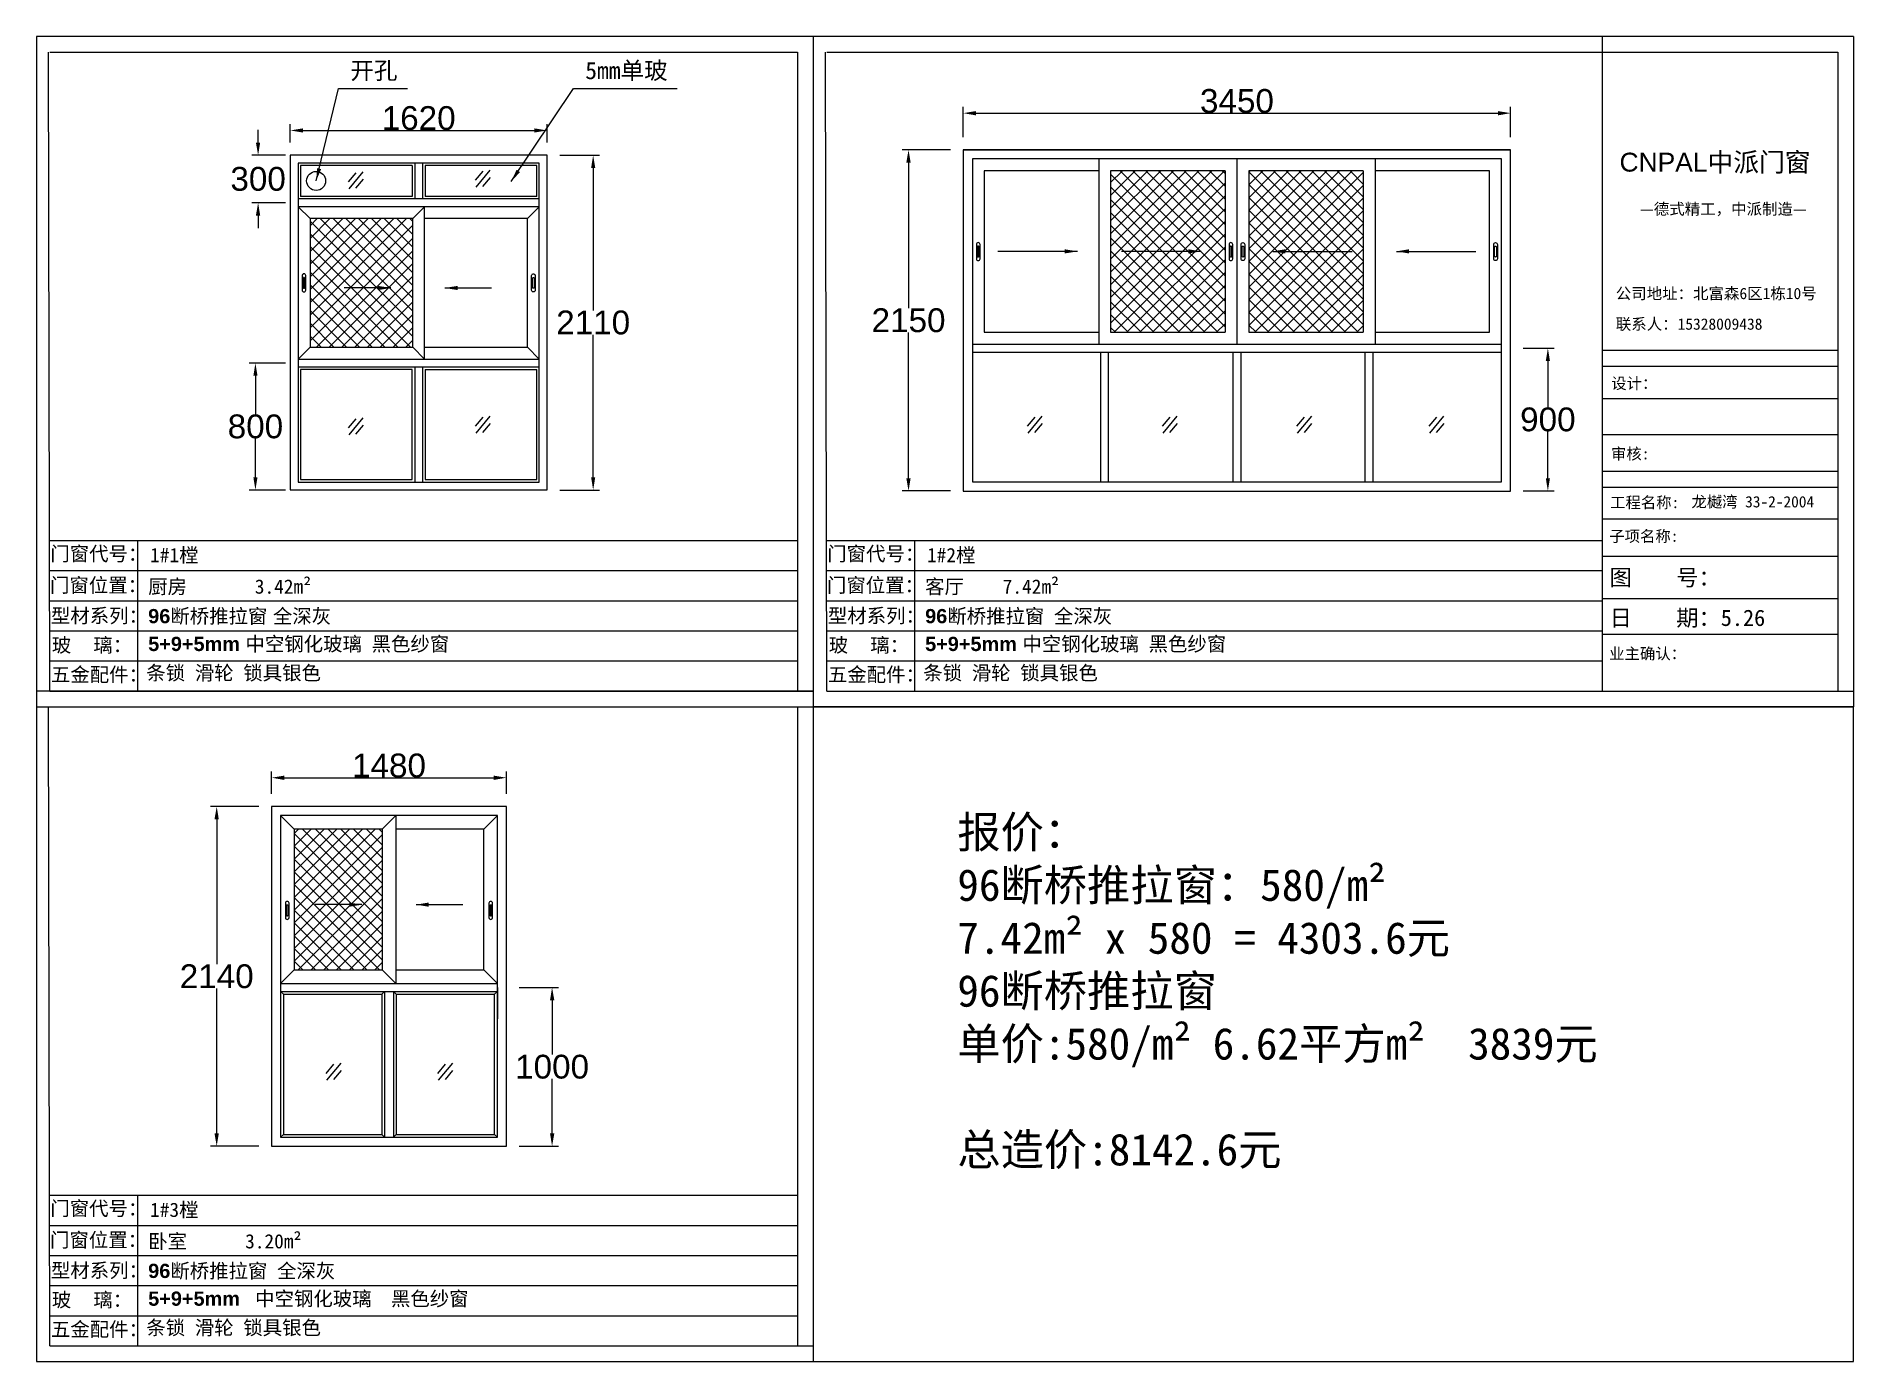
# Model space of a CAD drawing. Header units: inches. Extents: x -138455 to 599497, y -747149 to 13167.
# Drawn here: x 272984 to 284440, y -77775 to -69423 of the extents above; entities that cross this region are included whole.
import ezdxf

# ---------------------------------------------------------------- set-up
doc = ezdxf.new("R2010")
doc.units = ezdxf.units.IN
doc.header["$MEASUREMENT"] = 0
doc.header["$PDMODE"] = 35
doc.header["$PDSIZE"] = -3
doc.layers.add('0 @ 1', color=7, linetype='Continuous')
doc.styles.add('Annotative', font='arialbd.ttf')
doc.styles.add('MtXpl_', font='')
doc.styles.get("Standard").update_dxf_attribs({"font": 'arial.ttf'})
doc.styles.get('MtXpl_').set_extended_font_data('SimSun')
doc.dimstyles.new('ISO-25', dxfattribs={"dimtxt": 80, "dimasz": 80, "dimexe": 50, "dimexo": 80, "dimgap": 2, "dimtad": 0, "dimtih": 1, "dimtoh": 1, "dimdec": 0, "dimtxsty": 'Standard', "dimcen": 2.5, "dimadec": 0, "dimazin": 0, "dimtfac": 1, "dimtdec": 0, "dimtmove": 2, "dimatfit": 3, "dimfxl": 0, "dimarcsym": 0})
doc.dimstyles.get("Standard").update_dxf_attribs({"dimtxt": 80, "dimasz": 70, "dimexe": 40, "dimexo": 80, "dimgap": 0, "dimtad": 1, "dimtih": 1, "dimtoh": 1, "dimdec": 0, "dimzin": 0, "dimdsep": 46, "dimtxsty": 'Standard', "dimcen": 0.09, "dimadec": 0, "dimazin": 0, "dimtfac": 1, "dimtdec": 0, "dimtofl": 0, "dimtmove": 0, "dimatfit": 3, "dimfxl": 0, "dimtolj": 1, "dimtzin": 0, "dimarcsym": 0})

msp = doc.modelspace()

# ---------------------------------------------------------------- texts
msp.add_text('CNPAL', height=119.08).set_placement((282963.7, -70275.3))
at = {"style": 'MtXpl_'}
for s, height, p in [('中派门窗', 119.08, (283518.4, -70275.3)), ('—德式精工，中派制造—', 71.447, (283092.8, -70546.4)), ('公司地址：北富森6区1栋10号', 71.447, (282940, -71079)), ('联系人：15328009438', 71.447, (282940, -71271.7)), ('设计：', 71, (282911.3, -71645.1)), ('审核:', 71, (282910, -72088.9)), ('工程名称:', 71, (282904.2, -72395.9)), ('龙樾湾 33-2-2004', 71.005, (283416.8, -72391.4)), ('子项名称:', 71, (282898.9, -72608.2)), ('图    号：', 102.88, (282901, -72884.6)), ('日    期：5.26', 102.884, (282901, -73138.7)), ('业主确认：', 71, (282898.8, -73348.3))]:
    msp.add_text(s, height=height, dxfattribs=at).set_placement(p)
at = {"layer": '0 @ 1', "style": 'Annotative'}
for s, p in [('门窗代号：', (273072, -72728.2)), ('门窗代号：', (277969.5, -72728.2)), ('门窗位置：', (273070.1, -72926.7)), ('门窗位置：', (277967.5, -72926.7)), ('型材系列：', (273075.7, -73118.7)), ('型材系列：', (277973.2, -73118.7)), ('玻    璃：', (273081.6, -73304)), ('玻    璃：', (277979, -73304)), ('五金配件：', (273075.9, -73489.6)), ('五金配件：', (277973.4, -73489.6)), ('门窗代号：', (273072, -76854.3)), ('门窗位置：', (273070.1, -77052.8)), ('型材系列：', (273075.7, -77244.8)), ('玻    璃：', (273081.6, -77430.2)), ('五金配件：', (273075.9, -77615.7))]:
    msp.add_text(s, height=89.71, dxfattribs=at).set_placement(p)
at = {"layer": '0 @ 1', "attachment_point": 1, "style": 'Annotative'}
for s, width, heights, insert, char_height in [('{\\fSimSun|b1|i0|c134|p2;开孔}', 4396.385, [0], (274963, -69583.7), 108.956), ('{\\fSimSun|b1|i0|c134|p2;5mm单玻}', 4396.385, [0], (276444, -69583.7), 108.956), ('{\\fSimSun|b1|i0|c134|p2;1#1樘}', 4396.385, [0], (273700.8, -72647), 89.706), ('{\\fSimSun|b1|i0|c134|p2;1#2樘}', 4396.385, [0], (278598.2, -72647), 89.706), ('{\\fSimSun|b1|i0|c134|p2;厨房       3.42m²}', 4396.385, [0], (273689.1, -72845.5), 89.706), ('{\\fSimSun|b1|i0|c134|p2;客厅    7.42m²}', 4396.385, [0], (278586.6, -72845.5), 89.706), ('96{\\fSimSun|b1|i0|c134|p2;断桥推拉窗} {\\fSimSun|b1|i0|c134|p2;全深灰}', 4396.385, [0], (273689.1, -73031.9), 89.706), ('96{\\fSimSun|b1|i0|c134|p2;断桥推拉窗 全深灰}', 4396.385, [0], (278586.6, -73031.9), 89.706), ('5+9+5mm {\\fSimSun|b1|i0|c134|p2;中空钢化玻璃 黑色纱窗}', 5972.399, [0], (273689.1, -73207), 89.706), ('5+9+5mm {\\fSimSun|b1|i0|c134|p2;中空钢化玻璃 黑色纱窗}', 5972.399, [0], (278586.5, -73207), 89.706), ('{\\fSimSun|b1|i0|c134|p2;条锁 滑轮 锁具银色}', 4396.385, [0], (273677.1, -73389.5), 89.706), ('{\\fSimSun|b1|i0|c134|p2;条锁 滑轮 锁具银色}', 4396.385, [0], (278574.5, -73389.5), 89.706), ('{\\fSimSun|b1|i0|c134|p2;报价：\\P96断桥推拉窗：580/m²\\P7.42m² x 580 = 4303.6元\\P96断桥推拉窗 \\P单价:580/m² 6.62平方m²  3839元\\P\\P总造价:8142.6元}', 9391.44, [4188], (278789.5, -74337.8), 200), ('{\\fSimSun|b1|i0|c134|p2;1#3樘}', 4396.385, [0], (273700.8, -76773.1), 89.706), ('{\\fSimSun|b1|i0|c134|p2;卧室      3.20m²}', 4396.385, [0], (273689.1, -76971.6), 89.706), ('96{\\fSimSun|b1|i0|c134|p2;断桥推拉窗 全深灰 }', 4396.385, [0], (273689.1, -77158), 89.706), ('5+9+5mm{\\fSimSun|b1|i0|c134|p2; } {\\fSimSun|b1|i0|c134|p2;中空钢化玻璃  黑色纱窗}', 5972.399, [0], (273689.1, -77333.1), 89.706), ('{\\fSimSun|b1|i0|c134|p2;条锁 滑轮 锁具银色}', 4396.385, [0], (273677.1, -77515.6), 89.706)]:
    msp.add_mtext_dynamic_manual_height_columns(s, width=width, gutter_width=903.5, heights=heights, dxfattribs=dict(at, insert=insert, char_height=char_height))

# ---------------------------------------------------------------- blocks, each defined once
blk = doc.blocks.new('*D697')
at = {"color": 0, "lineweight": -2, "transparency": 16777216}
for p, q in [((278827, -70058), (278827, -69867)), ((282277, -70058), (282277, -69867)), ((278907, -69907), (282197, -69907))]:
    blk.add_line(p, q, dxfattribs=at)
at = {"color": 0, "transparency": 16777216}
for points in [[(278907, -69894), (278907, -69921), (278827, -69907)], [(282197, -69894), (282197, -69921), (282277, -69907)]]:
    blk.add_solid(points, dxfattribs=at)
at = {"layer": 'Defpoints', "color": 0, "transparency": 16777216}
for p in [(282277, -69907), (278827, -70138), (282277, -70138)]:
    blk.add_point(p, dxfattribs=at)
at = {"color": 0, "transparency": 16777216, "insert": (280552, -69831), "char_height": 150, "attachment_point": 5}
blk.add_mtext('\\A1;3450', dxfattribs=at)
blk = doc.blocks.new('*D691')
at = {"color": 0, "lineweight": -2, "transparency": 16777216}
for p, q in [((278747, -70138), (278442, -70138)), ((278482, -70218), (278482, -71137)), ((278482, -72208), (278482, -71290)), ((278747, -72288), (278442, -72288))]:
    blk.add_line(p, q, dxfattribs=at)
at = {"color": 0, "transparency": 16777216}
for points in [[(278468, -70218), (278495, -70218), (278482, -70138)], [(278468, -72208), (278495, -72208), (278482, -72288)]]:
    blk.add_solid(points, dxfattribs=at)
at = {"layer": 'Defpoints', "color": 0, "transparency": 16777216}
for p in [(278827, -70138), (278482, -72288), (278827, -72288)]:
    blk.add_point(p, dxfattribs=at)
at = {"color": 0, "transparency": 16777216, "insert": (278482, -71213), "char_height": 150, "attachment_point": 5}
blk.add_mtext('\\A1;2150', dxfattribs=at)
blk = doc.blocks.new('123as')
at = {"color": 0}
for p, q in [((90189, 51387), (90252, 51462)), ((90194, 51330), (90312, 51470)), ((90251, 51335), (90314, 51410))]:
    blk.add_line(p, q, dxfattribs=at)
blk = doc.blocks.new('123z')
at = {"color": 0}
for points in [[(94078, 52755), (94078, 52755, 0.414214), (94088, 52765), (94088, 52845, 0.414214), (94078, 52855), (94078, 52855, 0.414214), (94068, 52845), (94068, 52765, 0.414214)], [(94078, 52775), (94078, 52775, 0.414214), (94083, 52780), (94083, 52830, 0.414214), (94078, 52835), (94078, 52835, 0.414214), (94073, 52830), (94073, 52780, 0.414214)]]:
    blk.add_lwpolyline(points, format="xyb", close=True, dxfattribs=at)
blk = doc.blocks.new('*D693')
at = {"color": 0, "lineweight": -2, "transparency": 16777216}
for p, q in [((276027, -75417), (276275, -75417)), ((276235, -75497), (276235, -75840)), ((276235, -76337), (276235, -75993)), ((276027, -76417), (276275, -76417))]:
    blk.add_line(p, q, dxfattribs=at)
at = {"color": 0, "transparency": 16777216}
for points in [[(276222, -75497), (276249, -75497), (276235, -75417)], [(276222, -76337), (276249, -76337), (276235, -76417)]]:
    blk.add_solid(points, dxfattribs=at)
at = {"layer": 'Defpoints', "color": 0, "transparency": 16777216}
for p in [(275947, -75417), (275947, -76417), (276235, -76417)]:
    blk.add_point(p, dxfattribs=at)
at = {"color": 0, "transparency": 16777216, "insert": (276235, -75917), "char_height": 150, "attachment_point": 5}
blk.add_mtext('\\A1;1000', dxfattribs=at)
blk = doc.blocks.new('*D694')
at = {"color": 0, "lineweight": -2, "transparency": 16777216}
for p, q in [((274467, -74197), (274467, -74055)), ((274547, -74095), (275867, -74095)), ((275947, -74197), (275947, -74055))]:
    blk.add_line(p, q, dxfattribs=at)
at = {"color": 0, "transparency": 16777216}
for points in [[(274547, -74082), (274547, -74109), (274467, -74095)], [(275867, -74082), (275867, -74109), (275947, -74095)]]:
    blk.add_solid(points, dxfattribs=at)
at = {"layer": 'Defpoints', "color": 0, "transparency": 16777216}
for p in [(275947, -74095), (274467, -74277), (275947, -74277)]:
    blk.add_point(p, dxfattribs=at)
at = {"color": 0, "transparency": 16777216, "insert": (275207, -74019), "char_height": 150, "attachment_point": 5}
blk.add_mtext('\\A1;1480', dxfattribs=at)
blk = doc.blocks.new('*D689')
at = {"color": 0, "lineweight": -2, "transparency": 16777216}
for p, q in [((274554, -71482), (274325, -71482)), ((274365, -71562), (274365, -71805)), ((274365, -72202), (274365, -71958)), ((274554, -72282), (274325, -72282))]:
    blk.add_line(p, q, dxfattribs=at)
at = {"color": 0, "transparency": 16777216}
for points in [[(274352, -71562), (274378, -71562), (274365, -71482)], [(274352, -72202), (274378, -72202), (274365, -72282)]]:
    blk.add_solid(points, dxfattribs=at)
at = {"layer": 'Defpoints', "color": 0, "transparency": 16777216}
for p in [(274634, -71482), (274365, -72282), (274634, -72282)]:
    blk.add_point(p, dxfattribs=at)
at = {"color": 0, "transparency": 16777216, "insert": (274365, -71882), "char_height": 150, "attachment_point": 5}
blk.add_mtext('\\A1;800', dxfattribs=at)
blk = doc.blocks.new('*D690')
at = {"color": 0, "lineweight": -2, "transparency": 16777216}
for p, q in [((274382, -70092), (274382, -70012)), ((274554, -70172), (274342, -70172)), ((274554, -70472), (274342, -70472)), ((274382, -70552), (274382, -70632))]:
    blk.add_line(p, q, dxfattribs=at)
at = {"color": 0, "transparency": 16777216}
for points in [[(274368, -70092), (274395, -70092), (274382, -70172)], [(274368, -70552), (274395, -70552), (274382, -70472)]]:
    blk.add_solid(points, dxfattribs=at)
at = {"layer": 'Defpoints', "color": 0, "transparency": 16777216}
for p in [(274382, -70172), (274634, -70172), (274634, -70472)]:
    blk.add_point(p, dxfattribs=at)
at = {"color": 0, "transparency": 16777216, "insert": (274382, -70322), "char_height": 150, "attachment_point": 5}
blk.add_mtext('\\A1;300', dxfattribs=at)
blk = doc.blocks.new('*D695')
at = {"color": 0, "lineweight": -2, "transparency": 16777216}
for p, q in [((274584, -70092), (274584, -69976)), ((276204, -70092), (276204, -69976)), ((274664, -70016), (276124, -70016))]:
    blk.add_line(p, q, dxfattribs=at)
at = {"color": 0, "transparency": 16777216}
for points in [[(274664, -70003), (274664, -70029), (274584, -70016)], [(276124, -70003), (276124, -70029), (276204, -70016)]]:
    blk.add_solid(points, dxfattribs=at)
at = {"layer": 'Defpoints', "color": 0, "transparency": 16777216}
for p in [(276204, -70016), (274584, -70172), (276204, -70172)]:
    blk.add_point(p, dxfattribs=at)
at = {"color": 0, "transparency": 16777216, "insert": (275394, -69939), "char_height": 150, "attachment_point": 5}
blk.add_mtext('\\A1;1620', dxfattribs=at)
blk = doc.blocks.new('*D696')
at = {"color": 0, "lineweight": -2, "transparency": 16777216}
for p, q in [((276284, -70172), (276534, -70172)), ((276494, -70252), (276494, -71150)), ((276494, -72202), (276494, -71303)), ((276284, -72282), (276534, -72282))]:
    blk.add_line(p, q, dxfattribs=at)
at = {"color": 0, "transparency": 16777216}
for points in [[(276481, -70252), (276507, -70252), (276494, -70172)], [(276481, -72202), (276507, -72202), (276494, -72282)]]:
    blk.add_solid(points, dxfattribs=at)
at = {"layer": 'Defpoints', "color": 0, "transparency": 16777216}
for p in [(276204, -70172), (276204, -72282), (276494, -72282)]:
    blk.add_point(p, dxfattribs=at)
at = {"color": 0, "transparency": 16777216, "insert": (276494, -71227), "char_height": 150, "attachment_point": 5}
blk.add_mtext('\\A1;2110', dxfattribs=at)
blk = doc.blocks.new('*D692')
at = {"color": 0, "lineweight": -2, "transparency": 16777216}
for p, q in [((274387, -74277), (274081, -74277)), ((274121, -74357), (274121, -75270)), ((274121, -76337), (274121, -75423)), ((274387, -76417), (274081, -76417))]:
    blk.add_line(p, q, dxfattribs=at)
at = {"color": 0, "transparency": 16777216}
for points in [[(274107, -74357), (274134, -74357), (274121, -74277)], [(274107, -76337), (274134, -76337), (274121, -76417)]]:
    blk.add_solid(points, dxfattribs=at)
at = {"layer": 'Defpoints', "color": 0, "transparency": 16777216}
for p in [(274467, -74277), (274121, -76417), (274467, -76417)]:
    blk.add_point(p, dxfattribs=at)
at = {"color": 0, "transparency": 16777216, "insert": (274121, -75347), "char_height": 150, "attachment_point": 5}
blk.add_mtext('\\A1;2140', dxfattribs=at)
blk = doc.blocks.new('*D688')
at = {"color": 0, "lineweight": -2, "transparency": 16777216}
for p, q in [((282357, -71388), (282552, -71388)), ((282512, -71468), (282512, -71762)), ((282512, -72208), (282512, -71915)), ((282357, -72288), (282552, -72288))]:
    blk.add_line(p, q, dxfattribs=at)
at = {"color": 0, "transparency": 16777216}
for points in [[(282499, -71468), (282525, -71468), (282512, -71388)], [(282499, -72208), (282525, -72208), (282512, -72288)]]:
    blk.add_solid(points, dxfattribs=at)
at = {"layer": 'Defpoints', "color": 0, "transparency": 16777216}
for p in [(282277, -71388), (282277, -72288), (282512, -72288)]:
    blk.add_point(p, dxfattribs=at)
at = {"color": 0, "transparency": 16777216, "insert": (282512, -71838), "char_height": 150, "attachment_point": 5}
blk.add_mtext('\\A1;900', dxfattribs=at)

# ---------------------------------------------------------------- dimensions: what is measured, and where the dimension line sits
for base, p1, p2, picture, middle in [((282276.8, -69907.2), (278826.8, -70138.2), (282276.8, -70138.2), '*D697', (280551.8, -69830.6)), ((276204, -70016), (274584, -70171.5), (276204, -70171.5), '*D695', (275394, -69939.4)), ((275947, -74095.3), (274467, -74276.8), (275947, -74276.8), '*D694', (275207, -74018.7))]:
    dim = msp.add_linear_dim(base=base, p1=p1, p2=p2, dimstyle='Standard', override={"dimtxt": 150, "dimasz": 80})
    dim.commit()
    dim.dimension.update_dxf_attribs({"geometry": picture, "text_midpoint": middle})
dim = msp.add_linear_dim(base=(274381.5, -70171.5), p1=(274634, -70471.5), p2=(274634, -70171.5), angle=90, dimstyle='Standard', override={"dimtxt": 150, "dimasz": 80})
dim.commit()
dim.dimension.update_dxf_attribs({"geometry": '*D690', "text_midpoint": (274381.5, -70321.5), "dimtype": 160})
for base, p1, p2, picture, middle in [((276494, -72281.5), (276204, -70171.5), (276204, -72281.5), '*D696', (276494, -71226.5)), ((278481.8, -72288.2), (278826.8, -70138.2), (278826.8, -72288.2), '*D691', (278481.8, -71213.2)), ((274365, -72281.5), (274634, -71481.5), (274634, -72281.5), '*D689', (274365, -71881.5)), ((282512, -72288.2), (282276.8, -71388.2), (282276.8, -72288.2), '*D688', (282512, -71838.2)), ((274120.5, -76416.8), (274467, -74276.8), (274467, -76416.8), '*D692', (274120.5, -75346.8)), ((276235.2, -76416.8), (275947, -75416.8), (275947, -76416.8), '*D693', (276235.2, -75916.8))]:
    dim = msp.add_linear_dim(base=base, p1=p1, p2=p2, angle=90, dimstyle='Standard', override={"dimtxt": 150, "dimasz": 80})
    dim.commit()
    dim.dimension.update_dxf_attribs({"geometry": picture, "text_midpoint": middle})

# ---------------------------------------------------------------- hatches: boundary and pattern name
h = msp.add_hatch()
h.set_pattern_fill('ANSI37', color=256, scale=455.3846)
h.paths.add_polyline_path([(280476.8, -70270.7), (279755.6, -70270.7), (279755.6, -71288.2), (280476.8, -71288.2)])
h.paths.add_polyline_path([(280626.8, -70270.7), (280626.8, -71288.2), (281348.1, -71288.2), (281348.1, -70270.7)])
h = msp.add_hatch()
h.set_pattern_fill('ANSI37', color=256, scale=455.384615)
h.set_pattern_definition([(45, (8546, 279.5), (-40.250694, 40.250694), []), (135, (8546, 279.5), (-40.250694, -40.250694), [])])
h.paths.add_polyline_path([(274709, -70571.5), (274709, -71381.5), (275356.5, -71381.5), (275356.5, -70571.5)])
h = msp.add_hatch()
h.set_pattern_fill('ANSI37', color=256, scale=455.384615)
h.set_pattern_definition([(45, (87523.99, -54562.865), (-40.250694, 40.250694), []), (135, (87523.99, -54562.865), (-40.250694, -40.250694), [])])
h.paths.add_polyline_path([(275164.3, -74419.1), (274609.3, -74419.1), (274609.3, -75306.4), (275164.3, -75306.4)])

# ---------------------------------------------------------------- linework, layer by layer
for p, q in [((277881.4, -69423), (272984, -69423)), ((272984, -69423), (272984, -73648.8)), ((273068.9, -73549.1), (273061.5, -69522.2)), ((273068.6, -69522.2), (277782.2, -69522.2)), ((277782.2, -69522.2), (277782.2, -73549.1)), ((284439.5, -69423), (277881.4, -69423)), ((277881.4, -69423), (277881.4, -73648.8)), ((277881.4, -69423), (277881.4, -73549.1)), ((277966.4, -73549.1), (277958.9, -69522.2)), ((277966, -69522.2), (284340.3, -69522.2)), ((282853.8, -69423), (282853.8, -73549.1)), ((284340.3, -69522.2), (284340.3, -73549.1)), ((284439.5, -69423), (284439.5, -73549.1)), ((284439.5, -69423), (284439.5, -73648.8)), ((276204, -70171.5), (274584, -70171.5)), ((274584, -70171.5), (274584, -72281.5)), ((276154, -70221.5), (274634, -70221.5)), ((274634, -70221.5), (274634, -72231.5)), ((275369, -70221.5), (275369, -70446.5)), ((275419, -70221.5), (275419, -70446.5)), ((276154, -72231.5), (276154, -70221.5)), ((276204, -72281.5), (276204, -70171.5)), ((278826.8, -70138.2), (282276.8, -70138.2)), ((279680.6, -70195.7), (279680.6, -71363.2)), ((280551.8, -70195.7), (280551.8, -71363.2)), ((281423.1, -70195.7), (281423.1, -71363.2)), ((282219.3, -72230.7), (282219.3, -70195.7)), ((275354, -70236.5), (274649, -70236.5)), ((274649, -70236.5), (274649, -70431.5)), ((275354, -70236.5), (275354, -70431.5)), ((276139, -70236.5), (275434, -70236.5)), ((275434, -70236.5), (275434, -70431.5)), ((276139, -70431.5), (276139, -70236.5)), ((279755.6, -70270.7), (279755.6, -71288.2)), ((280476.8, -70270.7), (280476.8, -71288.2)), ((280626.8, -70270.7), (280626.8, -71288.2)), ((281348.1, -70270.7), (281348.1, -71288.2)), ((282144.3, -71288.2), (282144.3, -70270.7)), ((276154, -70446.5), (274634, -70446.5)), ((275354, -70431.5), (274649, -70431.5)), ((276139, -70431.5), (275434, -70431.5)), ((276154, -70496.5), (274634, -70496.5)), ((274709, -70571.5), (274634, -70496.5)), ((275356.5, -70571.5), (275431.5, -70496.5)), ((275431.5, -71456.5), (275431.5, -70496.5)), ((276079, -70571.5), (276154, -70496.5)), ((274709, -70571.5), (274709, -71381.5)), ((275356.5, -70571.5), (274709, -70571.5)), ((275356.5, -71381.5), (275356.5, -70571.5)), ((276079, -70571.5), (275431.5, -70571.5)), ((276079, -71381.5), (276079, -70571.5)), ((278884.3, -71363.2), (282219.3, -71363.2)), ((278959.3, -71288.2), (279680.6, -71288.2)), ((279755.6, -71288.2), (280476.8, -71288.2)), ((280626.8, -71288.2), (281348.1, -71288.2)), ((281423.1, -71288.2), (282144.3, -71288.2)), ((274709, -71381.5), (274634, -71456.5)), ((274634, -71456.5), (276154, -71456.5)), ((274709, -71381.5), (275356.5, -71381.5)), ((275356.5, -71381.5), (275431.5, -71456.5)), ((275431.5, -71381.5), (276079, -71381.5)), ((276079, -71381.5), (276154, -71456.5)), ((278884.3, -71413.2), (282219.3, -71413.2)), ((279693.1, -72230.7), (279693.1, -71413.2)), ((279743.1, -72230.7), (279743.1, -71413.2)), ((281360.6, -72230.7), (281360.6, -71413.2)), ((281410.6, -72230.7), (281410.6, -71413.2)), ((282853.8, -71401.4), (284340.3, -71401.4)), ((274634, -71506.5), (276154, -71506.5)), ((275369, -71506.5), (275369, -72231.5)), ((275419, -71506.5), (275419, -72231.5)), ((275434, -71521.5), (276139, -71521.5)), ((275434, -71521.5), (275434, -72216.5)), ((276139, -72216.5), (276139, -71521.5)), ((282853.8, -71500.6), (284340.3, -71500.6)), ((282853.8, -71705.3), (284340.3, -71705.3)), ((282853.8, -71932.8), (284340.3, -71932.8)), ((282853.8, -72164), (284340.3, -72164)), ((274584, -72281.5), (276204, -72281.5)), ((274634, -72231.5), (276154, -72231.5)), ((275434, -72216.5), (276139, -72216.5)), ((282853.8, -72263.2), (284340.3, -72263.2)), ((278826.8, -72288.2), (282276.8, -72288.2)), ((282853.8, -72463.9), (284340.3, -72463.9)), ((273068.6, -72600.3), (277782.2, -72600.3)), ((273622.3, -72600.3), (273622.3, -73549.1)), ((277966, -72600.3), (282853.8, -72600.3)), ((278519.7, -72600.3), (278519.7, -73549.1)), ((282853.8, -72699.1), (284340.3, -72699.1)), ((273068.6, -72790.1), (277782.2, -72790.1)), ((277966, -72790.1), (282853.8, -72790.1)), ((282853.8, -72966.2), (284340.3, -72966.2)), ((273068.6, -72979.8), (277782.2, -72979.8)), ((277966, -72979.8), (282853.8, -72979.8)), ((273068.6, -73169.6), (277782.2, -73169.6)), ((277966, -73169.6), (282853.8, -73169.6)), ((282853.8, -73191.2), (284340.3, -73191.2)), ((273068.6, -73359.4), (277782.2, -73359.4)), ((277966, -73359.4), (282853.8, -73359.4)), ((277881.4, -73549.1), (272984, -73549.1)), ((272984, -73549.1), (272984, -77774.9)), ((272984, -73648.8), (277881.4, -73648.8)), ((273068.9, -77675.3), (273061.5, -73648.4)), ((273068.6, -73648.4), (277782.2, -73648.4)), ((273068.9, -73549.1), (277881.4, -73549.1)), ((277782.2, -73648.4), (277782.2, -77675.3)), ((277881.4, -73648.8), (284439.5, -73648.8)), ((277881.4, -73648.8), (277881.4, -77774.9)), ((277966.4, -73549.1), (284439.5, -73549.1)), ((275947, -74276.8), (274467, -74276.8)), ((274467, -74276.8), (274467, -76416.8)), ((275890.1, -74333.7), (274524, -74333.7)), ((274524, -74333.7), (274524, -76359.9)), ((274609.3, -74419.1), (274524, -74333.7)), ((275164.3, -74419.1), (275249.7, -74333.7)), ((275249.7, -74333.7), (275249.7, -75391.8)), ((275804.7, -74419.1), (275890.1, -74333.7)), ((275890.1, -76359.9), (275890.1, -74333.7)), ((275947, -76416.8), (275947, -74276.8)), ((275164.3, -74419.1), (274609.3, -74419.1)), ((274609.3, -74419.1), (274609.3, -75306.4)), ((275164.3, -74419.1), (275164.3, -75306.4)), ((275804.7, -74419.1), (275249.7, -74419.1)), ((275804.7, -75306.4), (275804.7, -74419.1)), ((274524, -75391.8), (274609.3, -75306.4)), ((274609.3, -75306.4), (275164.3, -75306.4)), ((275164.3, -75306.4), (275249.7, -75391.8)), ((275249.7, -75306.4), (275804.7, -75306.4)), ((275804.7, -75306.4), (275890.1, -75391.8)), ((274524, -75391.8), (275890.1, -75391.8)), ((274524, -75391.8), (275890.1, -75391.8)), ((274524, -75441.8), (275890.1, -75441.8)), ((274541, -75458.9), (274524, -75441.8)), ((274541, -75458.9), (274541, -76342.8)), ((274541, -75458.9), (275161.5, -75458.9)), ((275161.5, -75458.9), (275178.6, -75441.8)), ((275161.5, -75458.9), (275161.5, -76342.8)), ((275178.6, -75441.8), (275178.6, -76359.9)), ((275235.5, -75441.8), (275235.5, -76359.9)), ((275252.6, -75458.9), (275235.5, -75441.8)), ((275252.6, -75458.9), (275873, -75458.9)), ((275252.6, -75458.9), (275252.6, -76342.8)), ((275873, -75458.9), (275890.1, -75441.8)), ((275873, -76342.8), (275873, -75458.9)), ((275890.1, -75416.8), (275890.1, -75614.5)), ((274524, -76359.9), (275890.1, -76359.9)), ((274541, -76342.8), (275161.5, -76342.8)), ((275252.6, -76342.8), (275873, -76342.8)), ((274467, -76416.8), (275947, -76416.8)), ((273068.6, -76726.4), (277782.2, -76726.4)), ((273622.3, -76726.4), (273622.3, -77675.3)), ((273068.6, -76916.2), (277782.2, -76916.2)), ((273068.6, -77106), (277782.2, -77106)), ((273068.6, -77295.7), (277782.2, -77295.7)), ((273068.6, -77485.5), (277782.2, -77485.5)), ((272984, -77774.9), (277881.4, -77774.9)), ((273068.9, -77675.3), (277881.4, -77675.3))]:
    msp.add_line(p, q)
at = {"color": 0}
for p, q in [((282219.3, -70195.7), (278884.3, -70195.7)), ((278884.3, -70195.7), (278884.3, -71413.2)), ((279680.6, -70270.7), (278959.3, -70270.7)), ((278959.3, -70270.7), (278959.3, -71288.2)), ((280476.8, -70270.7), (279755.6, -70270.7)), ((281348.1, -70270.7), (280626.8, -70270.7)), ((282144.3, -70270.7), (281423.1, -70270.7)), ((278884.3, -71413.2), (278884.3, -72230.7)), ((280526.8, -71413.2), (280526.8, -72230.7)), ((280576.8, -71413.2), (280576.8, -72230.7)), ((278884.3, -72230.7), (282219.3, -72230.7))]:
    msp.add_line(p, q, dxfattribs=at)
msp.add_lwpolyline([(278826.8, -72288.2), (282276.8, -72288.2), (282276.8, -70138.2), (278826.8, -70138.2)], close=True, dxfattribs=at)
for points in [[(275354, -71521.5), (274649, -71521.5), (274649, -72216.5), (275354, -72216.5)], [(284439.5, -73648.8), (277881.4, -73648.8), (277881.4, -77774.9), (284439.5, -77774.9)]]:
    msp.add_lwpolyline(points, close=True)
for points in [[(274541, -76342.8), (274524, -76359.9)], [(275178.6, -76359.9), (275161.5, -76342.8)], [(275252.6, -76342.8), (275235.5, -76359.9)], [(275873, -76342.8), (275890.1, -76359.9)]]:
    msp.add_lwpolyline(points)
msp.add_circle((274747.5, -70334), 60)

# ---------------------------------------------------------------- block references
for name, p, xscale, yscale, zscale in [('123as', (206316.8, -109446.2), 0.7610076223238538, 0.7610076223238538, 0.7610076223238538), ('123as', (207117.3, -109435.7), 0.7610076223238538, 0.7610076223238538, 0.7610076223238538), ('123z', (171817.2, -130896), 1.138461538461538, 1.138461538461538, 1.138461538461538), ('123z', (173409.7, -130896), 1.138461538461538, 1.138461538461538, 1.138461538461538), ('123z', (387693.9, -130896), -1.138461538461538, 1.138461538461538, 1.138461538461538), ('123z', (389286.4, -130896), -1.138461538461538, 1.138461538461538, 1.138461538461538), ('123z', (167566.9, -131093), 1.138461538461538, 1.138461538461538, 1.138461538461538), ('123z', (383221.1, -131093), -1.138461538461538, 1.138461538461538, 1.138461538461538), ('123as', (207117.3, -110985.7), 0.7610076223238538, 0.7610076223238538, 0.7610076223238538), ('123as', (210596.8, -110985.7), 0.7610076223238538, 0.7610076223238538, 0.7610076223238538), ('123as', (211447.8, -110985.7), 0.7610076223238538, 0.7610076223238538, 0.7610076223238538), ('123as', (212295.3, -110985.7), 0.7610076223238538, 0.7610076223238538, 0.7610076223238538), ('123as', (213128.8, -110985.7), 0.7610076223238538, 0.7610076223238538, 0.7610076223238538), ('123as', (206316.8, -110996.2), 0.7610076223238538, 0.7610076223238538, 0.7610076223238538), ('123z', (167461.3, -135047.9), 1.138461538461538, 1.138461538461538, 1.138461538461538), ('123z', (168744, -135047.9), 1.138461538461538, 1.138461538461538, 1.138461538461538), ('123as', (206177.4, -115063.9), 0.7610076223238538, 0.7610076223238538, 0.7610076223238538), ('123as', (206880.5, -115063.9), 0.7610076223238538, 0.7610076223238538, 0.7610076223238538)]:
    msp.add_blockref(name, p, dxfattribs=dict(xscale=xscale, yscale=yscale, zscale=zscale))

msp.set_redraw_order([(e.dxf.handle, doc.entitydb.next_handle()) for e in msp.query("TEXT MTEXT ATTDEF DIMENSION ARC_DIMENSION")])  # texts and dimensions are drawn at this point

# ---------------------------------------------------------------- leaders
for points, override in [([(274747.5, -70334.5), (274889.5, -69751), (275324, -69751)], {"dimtxt": 150, "dimasz": 80, "dimgap": 0, "dimtad": 0}), ([(275977.5, -70337.5), (276369.5, -69752.5), (277023.5, -69752.5)], {"dimtxt": 150, "dimasz": 80, "dimgap": 0, "dimtad": 0}), ([(280325.7, -70778), (279824.5, -70778)], {"dimtxt": 150, "dimasz": 80}), ([(280777.9, -70778), (281279.1, -70778)], {"dimtxt": 150, "dimasz": 80}), ([(281557, -70778), (282058.2, -70778)], {"dimtxt": 150, "dimasz": 80}), ([(275218.3, -71008.7), (274924, -71008.7)], {"dimtxt": 150, "dimasz": 80, "dimgap": 0, "dimtad": 0}), ([(275559.3, -71008.7), (275853.6, -71008.7)], {"dimtxt": 150, "dimasz": 80, "dimgap": 0, "dimtad": 0}), ([(275036.5, -74895), (274742.2, -74895)], {"dimtxt": 150, "dimasz": 80, "dimgap": 0, "dimtad": 0}), ([(275377.6, -74895), (275671.8, -74895)], {"dimtxt": 150, "dimasz": 80, "dimgap": 0, "dimtad": 0})]:
    msp.add_leader(points, dimstyle='Standard', override=override)
at = {"color": 0}
msp.add_leader([(279546.6, -70778), (279045.4, -70778)], dimstyle='ISO-25', override={"dimgap": 2, "dimtad": 0}, dxfattribs=at)

doc.saveas('drawing.dxf')
